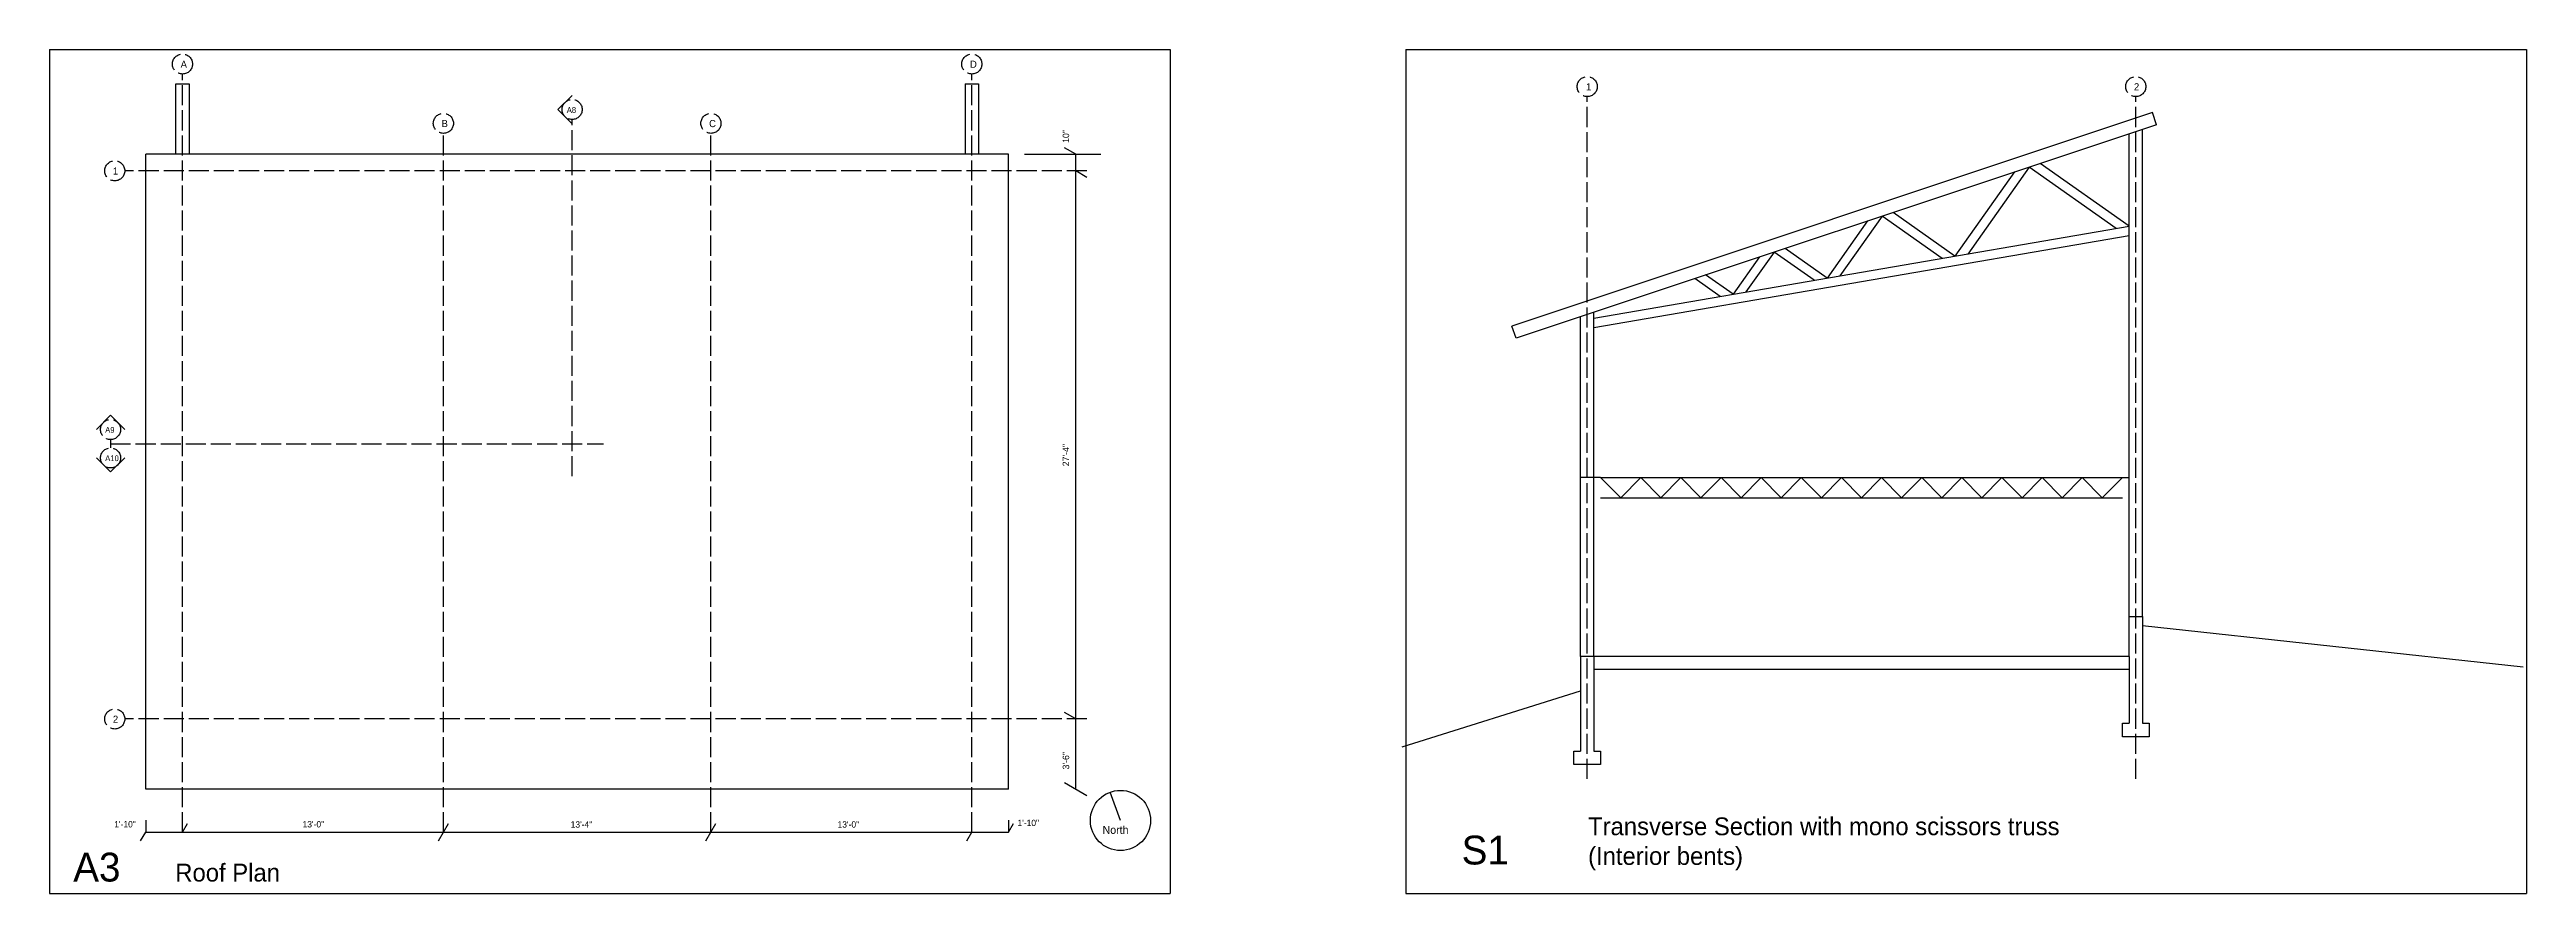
# Model space of a CAD drawing. Header units: inches. Extents: x 1267 to 6358, y -2516 to 4336.
# Drawn here: x 1328 to 2809, y 1498 to 2003 of the extents above; entities that cross this region are included whole.
import ezdxf

# ---------------------------------------------------------------- set-up
doc = ezdxf.new("R2010")
doc.units = ezdxf.units.IN
doc.header["$MEASUREMENT"] = 0
doc.linetypes.add('ACAD_ISO02W100', pattern=[15, 12, -3])
for name, color, linetype in [('const', 7, 'Continuous'), ('e1', 7, 'Continuous'), ('e2', 251, 'Continuous'), ('grid', 252, 'ACAD_ISO02W100'), ('walls', 7, 'Continuous')]:
    doc.layers.add(name, color=color, linetype=linetype)

msp = doc.modelspace()

# ---------------------------------------------------------------- texts
at = {"layer": 'const', "attachment_point": 1}
for s, insert, char_height, width in [('A', (1406.2, 1996.1), 4.26, 1625.197), ('D', (1878.2, 1996.1), 4.26, 1625.197), ('1', (2246.6, 1982.6), 4.26, 1625.197), ('2', (2574.2, 1982.6), 4.26, 1625.197), ('B', (1562.2, 1960.6), 4.26, 1625.197), ('A8', (1637.1, 1968.3), 3.41, 1300.158), ('C', (1722.2, 1960.6), 4.26, 1625.197), ('1', (1365.7, 1932.2), 4.26, 1625.197), ('A9', (1361.1, 1776.9), 3.41, 1300.158), ('A10', (1361.1, 1759.9), 3.41, 1300.158), ('2', (1365.7, 1604.2), 4.26, 1625.197), ('1\'-10"', (1366.5, 1541.1), 3.79, 1444.62), ('13\'-0"', (1479.1, 1541.1), 3.79, 1444.62), ('13\'-4"', (1639.4, 1541), 3.79, 1444.62), ('13\'-0"', (1799, 1541), 3.79, 1444.62), ('1\'-10"', (1906.6, 1541.9), 3.79, 1444.62), ('Transverse Section with mono scissors truss\\P(Interior bents)', (2247.8, 1543.3), 10.656, 4062.993), ('North', (1957.5, 1538.2), 4.74, 1805.775), ('S1', (2172.2, 1532.4), 17.26, 6582.049), ('A3', (1342, 1522.2), 17.26, 6582.049), ('Roof Plan', (1403, 1515.6), 10.66, 4062.993)]:
    msp.add_mtext(s, dxfattribs=dict(at, insert=insert, char_height=char_height, width=width))
at = {"layer": 'const', "char_height": 3.91, "width": 1491.22, "attachment_point": 1, "rotation": 90}
for s, insert in [('10"', (1933.6, 1946.9)), ('27\'-4"', (1933.6, 1753.4)), ('3\'-6"', (1933.6, 1572))]:
    msp.add_mtext(s, dxfattribs=dict(at, insert=insert))

# ---------------------------------------------------------------- linework, layer by layer
for p, q in [((1327.8, 2002.8), (1997.9, 2002.8)), ((1327.8, 2002.8), (1327.8, 1497.8)), ((1997.9, 2002.8), (1997.9, 1497.8)), ((2138.8, 2002.8), (2808.9, 2002.8)), ((2138.8, 2002.8), (2138.8, 1497.8)), ((2808.9, 2002.8), (2808.9, 1497.8)), ((2571.3, 1663.6), (2579.3, 1663.6)), ((1327.8, 1497.8), (1997.9, 1497.8)), ((2138.8, 1497.8), (2808.9, 1497.8))]:
    msp.add_line(p, q)
at = {"layer": 'const'}
for p, q in [((1941.5, 1940.2), (1934.8, 1944)), ((1941.5, 1560.2), (1941.5, 1940.2)), ((1948.1, 1926.3), (1941.5, 1930.2)), ((1941.5, 1602.2), (1934.8, 1606)), ((1948.1, 1556.3), (1934.8, 1564)), ((1385.3, 1541.7), (1385.3, 1534.4)), ((1901.3, 1541.7), (1901.3, 1534.4)), ((1382.3, 1529.2), (1385.3, 1534.4)), ((1385.3, 1534.4), (1901.3, 1534.4)), ((1407.3, 1534.4), (1410.3, 1539.6)), ((1560.3, 1529.2), (1566.3, 1539.6)), ((1720.3, 1529.2), (1726.3, 1539.6)), ((1876.3, 1529.2), (1879.3, 1534.4)), ((1901.3, 1534.4), (1904.3, 1539.6))]:
    msp.add_line(p, q, dxfattribs=at)
at = {"layer": 'e1'}
for p, q in [((2502.8, 1929.5), (2467.2, 1879.1)), ((2511.6, 1932.4), (2474.9, 1880.4)), ((2563.6, 1895.7), (2511.6, 1932.4)), ((2571.3, 1897), (2518.1, 1934.6)), ((2251.3, 1842), (2571.3, 1897)), ((2414.9, 1900.2), (2390.7, 1866)), ((2423.7, 1903.1), (2398.4, 1867.3)), ((2459.5, 1877.8), (2423.7, 1903.1)), ((2467.2, 1879.1), (2430.2, 1905.3)), ((2251.3, 1836.5), (2571.3, 1891.4)), ((2359.1, 1881.6), (2342.2, 1857.7)), ((2383, 1864.7), (2359.1, 1881.6)), ((2390.7, 1866), (2365.6, 1883.8)), ((2334.5, 1856.3), (2318.1, 1867.9)), ((2350.3, 1878.7), (2334.5, 1856.3)), ((2326.8, 1855), (2311.6, 1865.8)), ((1901.3, 1560.2), (1385.3, 1560.2))]:
    msp.add_line(p, q, dxfattribs=at)
msp.add_circle((1968.2, 1541.5), 18, dxfattribs=at)
at = {"layer": 'e2'}
msp.add_line((1910.9, 1940.2), (1956.5, 1940.2), dxfattribs=at)
at = {"layer": 'grid'}
for p, q in [((1407.3, 1534.4), (1407.3, 1988.1)), ((1879.3, 1534.4), (1879.3, 1988.1)), ((2247.3, 1566.4), (2247.3, 1974.6)), ((2575.3, 1566.4), (2575.3, 1974.6)), ((1640.3, 1747.5), (1640.3, 1960.9)), ((1563.3, 1534.4), (1563.3, 1952.6)), ((1723.3, 1534.4), (1723.3, 1952.6)), ((1948.1, 1930.2), (1372.8, 1930.2)), ((1364.3, 1769.4), (1364.3, 1764.4)), ((1364.3, 1766.9), (1659.1, 1766.9)), ((1948.1, 1602.2), (1372.8, 1602.2))]:
    msp.add_line(p, q, dxfattribs=at)
for centre in [(1407.3, 1994.1), (1879.3, 1994.1), (2247.3, 1980.6), (2575.3, 1980.6), (1640.3, 1966.9), (1563.3, 1958.6), (1723.3, 1958.6), (1366.8, 1930.2), (1364.3, 1775.4), (1364.3, 1758.4), (1366.8, 1602.2)]:
    msp.add_circle(centre, 6, dxfattribs=at)
at = {"layer": 'walls'}
for p, q in [((1403.3, 1940.2), (1403.3, 1982.2)), ((1403.3, 1982.2), (1411.3, 1982.2)), ((1411.3, 1982.2), (1411.3, 1940.2)), ((1640.3, 1975.3), (1631.8, 1966.9)), ((1875.3, 1982.2), (1883.3, 1982.2)), ((1875.3, 1982.2), (1875.3, 1940.2)), ((1883.3, 1982.2), (1883.3, 1940.2)), ((1640.3, 1958.4), (1631.8, 1966.9)), ((2585.3, 1965), (2202.3, 1837.3)), ((2587.7, 1957.8), (2204.7, 1830.1)), ((2587.7, 1957.8), (2585.3, 1965)), ((2571.3, 1639.6), (2571.3, 1952.3)), ((2579.3, 1663.6), (2579.3, 1955)), ((1385.3, 1560.2), (1385.3, 1940.2)), ((1901.3, 1940.2), (1385.3, 1940.2)), ((1901.3, 1560.2), (1901.3, 1940.2)), ((2204.7, 1830.1), (2202.3, 1837.3)), ((2243.3, 1639.6), (2243.3, 1843)), ((2251.3, 1639.6), (2251.3, 1845.7)), ((1355.8, 1775.4), (1364.3, 1783.9)), ((1372.8, 1775.4), (1364.3, 1783.9)), ((1355.8, 1758.4), (1364.3, 1750)), ((1372.8, 1758.4), (1364.3, 1750)), ((2255.3, 1746.6), (2243.3, 1746.6)), ((2255.3, 1746.6), (2571.3, 1746.6)), ((2255.3, 1746.6), (2267.3, 1734.6)), ((2255.3, 1734.6), (2567.3, 1734.6)), ((2267.3, 1734.6), (2279.3, 1746.6)), ((2279.3, 1746.6), (2291.3, 1734.6)), ((2291.3, 1734.6), (2303.3, 1746.6)), ((2303.3, 1746.6), (2315.3, 1734.6)), ((2315.3, 1734.6), (2327.3, 1746.6)), ((2327.3, 1746.6), (2339.3, 1734.6)), ((2339.3, 1734.6), (2351.3, 1746.6)), ((2351.3, 1746.6), (2363.3, 1734.6)), ((2363.3, 1734.6), (2375.3, 1746.6)), ((2375.3, 1746.6), (2387.3, 1734.6)), ((2387.3, 1734.6), (2399.3, 1746.6)), ((2399.3, 1746.6), (2411.3, 1734.6)), ((2411.3, 1734.6), (2423.3, 1746.6)), ((2423.3, 1746.6), (2435.3, 1734.6)), ((2435.3, 1734.6), (2447.3, 1746.6)), ((2447.3, 1746.6), (2459.3, 1734.6)), ((2459.3, 1734.6), (2471.3, 1746.6)), ((2471.3, 1746.6), (2483.3, 1734.6)), ((2483.3, 1734.6), (2495.3, 1746.6)), ((2495.3, 1746.6), (2507.3, 1734.6)), ((2507.3, 1734.6), (2519.3, 1746.6)), ((2519.3, 1746.6), (2531.3, 1734.6)), ((2531.3, 1734.6), (2543.3, 1746.6)), ((2543.3, 1746.6), (2555.3, 1734.6)), ((2555.3, 1734.6), (2567.3, 1746.6)), ((2579.3, 1663.6), (2579.3, 1599.6)), ((2579.3, 1658.2), (2806.9, 1633.5)), ((2571.3, 1639.6), (2243.3, 1639.6)), ((2243.3, 1639.6), (2243.3, 1620.1)), ((2251.3, 1639.6), (2251.3, 1583)), ((2251.3, 1632.1), (2571.3, 1632.1)), ((2571.3, 1639.6), (2571.3, 1599.6)), ((2136.7, 1585.5), (2243.3, 1619)), ((2243.3, 1620.1), (2243.3, 1583)), ((2567.3, 1591.6), (2567.3, 1599.6)), ((2567.3, 1599.6), (2571.3, 1599.6)), ((2579.3, 1599.6), (2583.3, 1599.6)), ((2583.3, 1599.6), (2583.3, 1591.6)), ((2583.3, 1591.6), (2567.3, 1591.6)), ((2239.3, 1575), (2239.3, 1583)), ((2239.3, 1583), (2243.3, 1583)), ((2255.3, 1575), (2239.3, 1575)), ((2251.3, 1583), (2255.3, 1583)), ((2255.3, 1583), (2255.3, 1575)), ((1968.2, 1541.5), (1962.1, 1558.4))]:
    msp.add_line(p, q, dxfattribs=at)

msp.set_redraw_order([(e.dxf.handle, doc.entitydb.next_handle()) for e in msp.query("TEXT MTEXT ATTDEF DIMENSION ARC_DIMENSION")])  # texts and dimensions are drawn at this point

doc.saveas('drawing.dxf')
